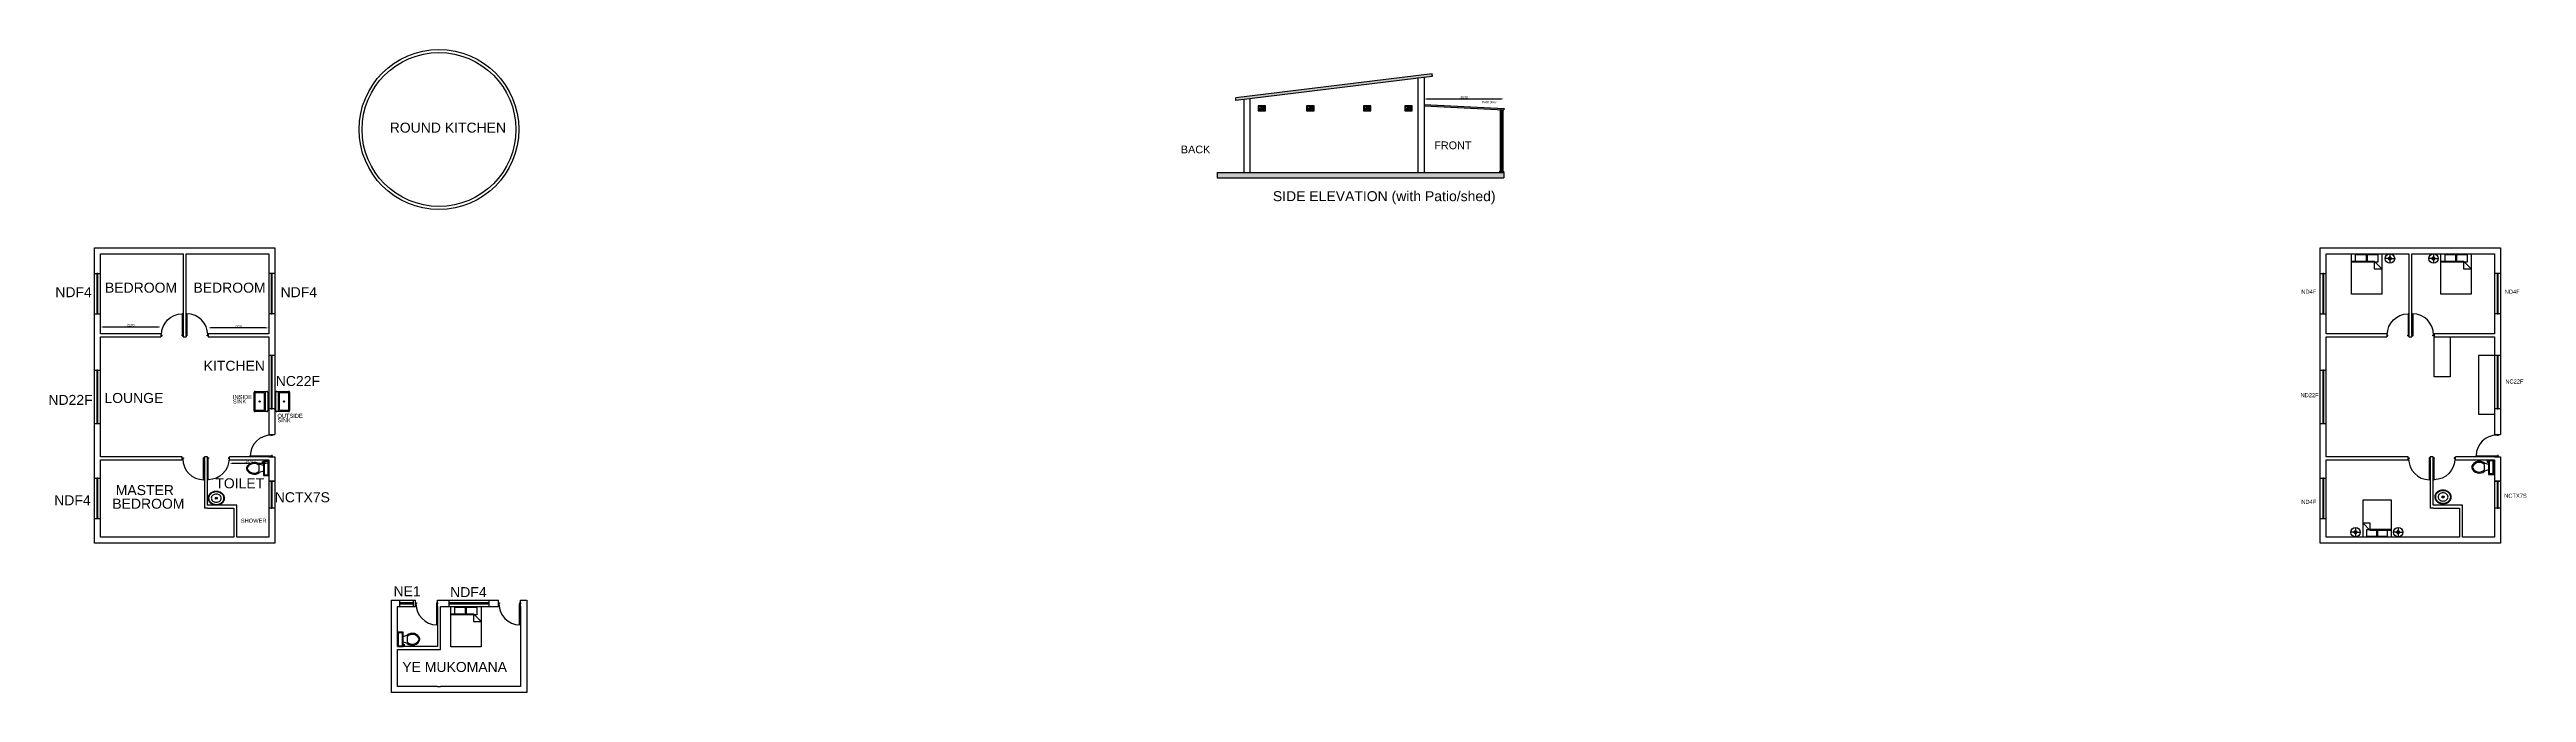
# Model space of a CAD drawing. Header units: millimetres. Extents: x 5556507 to 5811433, y 7824531 to 7923252.
# Drawn here: x 5718457 to 5811433, y 7832127 to 7856251 of the extents above; entities that cross this region are included whole.
import ezdxf

# ---------------------------------------------------------------- set-up
doc = ezdxf.new("R2010")
doc.units = ezdxf.units.MM
for name, color, linetype in [('blocks', 31, 'Continuous'), ('dimensions', 251, 'Continuous'), ('doors', 142, 'Continuous'), ('text', 8, 'Continuous'), ('wall', 7, 'Continuous'), ('windows', 22, 'Continuous')]:
    doc.layers.add(name, color=color, linetype=linetype)
doc.styles.get("Standard").update_dxf_attribs({"font": 'arial.ttf'})
doc.dimstyles.new('ISO-25', dxfattribs={"dimscale": 31, "dimtxt": 2.5, "dimasz": 2.5, "dimexe": 1.25, "dimexo": 0.625, "dimtad": 1, "dimtxsty": 'Standard', "dimcen": 2.5, "dimse1": 1, "dimse2": 1, "dimadec": 0, "dimazin": 0, "dimtfac": 1, "dimtmove": 0, "dimatfit": 3, "dimfxl": 1, "dimarcsym": 0})

msp = doc.modelspace()

# ---------------------------------------------------------------- texts
at = {"layer": 'text'}
for s, height, p in [('Patio shed', 83.0946, (5772229.306, 7854239.202)), ('ROUND KITCHEN', 375.19448, (5731226.582, 7853133.754)), ('FRONT', 289.5784, (5770437.361, 7852512.673)), ('BACK', 289.5784, (5760925.533, 7852357.542)), ('SIDE ELEVATION (with Patio/shed)', 375.19448, (5764377.829, 7850561.965)), ('NDF4', 375.1945, (5718675.513, 7846958.739)), ('BEDROOM', 375.1945, (5720538.59, 7847128.9)), ('BEDROOM', 375.1945, (5723859.318, 7847128.9)), ('NDF4', 375.1945, (5727129.895, 7846958.739)), ('ND4F', 153.4078, (5802982.889, 7847086.538)), ('ND4F', 153.4078, (5810619.403, 7847086.538)), ('KITCHEN', 375.1945, (5724242.727, 7844197.699)), ('NC22F', 375.1945, (5726949.434, 7843626.115)), ('NC22F', 153.4078, (5810641.284, 7843718.743)), ('ND22F', 375.1945, (5718414.274, 7842916.588)), ('LOUNGE', 375.1945, (5720517.304, 7842989.745)), ('SINK', 153.4078, (5725341.261, 7842969.927)), ('INSIDE', 153.4078, (5725341.261, 7843133.533)), ('OUTSIDE', 153.4078, (5727011.348, 7842430.028)), ('ND22F', 153.4078, (5802952.755, 7843204.826)), ('SINK', 153.4078, (5727011.348, 7842266.422)), ('MASTER', 375.1945, (5720941.921, 7839532.276)), ('TOILET', 375.1945, (5724680.881, 7839786.29)), ('NDF4', 375.1945, (5718632.815, 7839150.962)), ('BEDROOM', 375.1945, (5720814.2, 7839021.796)), ('NCTX7S', 375.1945, (5726913.207, 7839264.644)), ('ND4F', 153.4078, (5802982.889, 7839202.835)), ('NCTX7S', 153.4078, (5810597.522, 7839432.457)), ('SHOWER', 153.4078, (5725637.688, 7838493.664)), ('NE1', 375.1945, (5731370.383, 7835736.59)), ('NDF4', 375.1945, (5733495.744, 7835703.877)), ('YE MUKOMANA', 375.19448, (5731698.574, 7832895.975))]:
    msp.add_text(s, height=height, dxfattribs=at).set_placement(p)

# ---------------------------------------------------------------- blocks, each defined once
blk = doc.blocks.new('D')
at = {"layer": 'doors'}
h = blk.add_hatch(color=256, dxfattribs=at)
h.dxf.hatch_style = 1
h.paths.add_polyline_path([(0, 19), (-20, 19), (-20, 7), (-40, 7), (-40, -19), (0, -19)])
h.paths.add_polyline_path([(-830, -19), (-790, -19), (-790, 7), (-810, 7), (-810, 19), (-830, 19)])
for p, q in [((-790, -19), (-790, 7)), ((-40, -19), (-40, 7))]:
    blk.add_line(p, q, dxfattribs=at)
for points in [[(-790, -19), (-830, -19), (-830, 19), (-810, 19)], [(-790, 7), (-810, 7), (-810, 19)], [(-20, 19), (0, 19), (0, -19), (-40, -19)], [(-20, 19), (-20, 7), (-40, 7)]]:
    blk.add_lwpolyline(points, dxfattribs=at)
blk.add_lwpolyline([(-810, 19), (-810, 809), (-798, 809), (-798, 19)], close=True, dxfattribs=at)
blk.add_arc((-810, 19), 790, 0, 89.12975, dxfattribs=at)
blk = doc.blocks.new('W4')
at = {"layer": 'windows'}
h = blk.add_hatch(color=256, dxfattribs=at)
h.dxf.hatch_style = 1
h.paths.add_polyline_path([(-20, 19), (0, 19), (0, -19), (-40, -19), (-40, 6.4), (-20, 6.4)])
h.paths.add_polyline_path([(-508, 19), (-488, 19), (-488, 6.4), (-468, 6.4), (-468, -19), (-508, -19)])
for p, q in [((-508, 114.3), (-508, -114.3)), ((-468, -19), (-468, 6.4)), ((-40, -19), (-40, 6.4)), ((0, 114.3), (0, -114.3))]:
    blk.add_line(p, q, dxfattribs=at)
for points in [[(0, 19), (-508, 19), (-508, -19), (0, -19)], [(-20, 19), (-488, 19), (-488, 6.4), (-20, 6.4)]]:
    blk.add_lwpolyline(points, close=True, dxfattribs=at)
blk = doc.blocks.new('W1')
at = {"layer": 'windows'}
h = blk.add_hatch(color=256, dxfattribs=at)
h.dxf.hatch_style = 1
h.paths.add_polyline_path([(-1471, -19), (-1471, 6.4), (-1491, 6.4), (-1491, 19), (-1511, 19), (-1511, -19)])
h.paths.add_polyline_path([(-20, 6.4), (-40, 6.4), (-40, -19), (0, -19), (0, 19), (-20, 19)])
for p, q in [((-1511, 114.3), (-1511, -114.3)), ((-1471, -19), (-1471, 6.4)), ((-755.5, 19), (-755.5, 6.4)), ((-40, -19), (-40, 6.4)), ((0, 114.3), (0, -114.3))]:
    blk.add_line(p, q, dxfattribs=at)
for points in [[(0, 19), (-1511, 19), (-1511, -19), (0, -19)], [(-20, 19), (-1491, 19), (-1491, 6.4), (-20, 6.4)]]:
    blk.add_lwpolyline(points, close=True, dxfattribs=at)
blk = doc.blocks.new('Toilet - top')
for p, q in [((-10, -8.5), (-8, -8.5)), ((-10, -9.5), (-10, -8.5)), ((-7, -9.5), (-10, -9.5)), ((-8, -8.5), (-8, -8)), ((-7, -8), (-7, -9.5)), ((-4, -8), (-6, -14)), ((4, -14), (-4, -14)), ((4, -8), (6, -14)), ((9.5, -6), (9.5, -2))]:
    blk.add_line(p, q)
blk.add_lwpolyline([(10.5, -8), (10.5, 0), (-10.5, 0), (-10.5, -8)], close=True)
for points in [[(-9.5, -2), (-9.5, -6)], [(8.5, -1), (-8.5, -1)], [(-8.5, -7), (8.5, -7)]]:
    blk.add_lwpolyline(points)
for centre, radius, start, end in [((-8.6, -1.9), 0.884, 81.8699, 188.1301), ((-8.6, -6.1), 0.884, 171.8699, 278.1301), ((3.5, -21.6), 12.2, 141.4691, 247.9714), ((4.2, -21.8), 11.3, 136.3677, 238.9468), ((0, -27.9), 4, 245.7318, 294.2682), ((0, -29), 4, 254.8605, 285.1395), ((-3.5, -21.6), 12.2, 292.0284, 38.5307), ((-4.2, -21.8), 11.3, 301.053, 43.6321), ((8.6, -1.9), 0.884, 351.8699, 98.1301), ((8.6, -6.1), 0.884, 261.8699, 8.1301)]:
    blk.add_arc(centre, radius, start, end)
blk = doc.blocks.new('Bed - Queen')
at = {"linetype": 'Continuous'}
for p, q in [((0, -80.00003), (0, 0)), ((0, 0), (59.99999, 0)), ((59.99999, 0), (59.99999, -80.00003)), ((0, -14.4), (44.8, -14.4)), ((44.8, -16.8), (0, -16.8)), ((7.99999, -1.2), (28.79998, -1.2)), ((7.99999, -14.4), (7.99999, -1.2)), ((28.79998, -1.2), (28.79998, -14.4)), ((31.19999, -1.2), (51.99999, -1.2)), ((31.19999, -14.4), (31.19999, -1.2)), ((59.99999, -29.6), (44.8, -14.4)), ((44.8, -14.4), (44.8, -29.6)), ((44.8, -29.6), (59.99999, -29.6)), ((51.99999, -16.4), (46.79936, -16.4)), ((51.99999, -1.2), (51.99999, -16.4)), ((59.99999, -80.00003), (0, -80.00003))]:
    blk.add_line(p, q, dxfattribs=at)
blk = doc.blocks.new('*D238')
at = {"layer": 'Defpoints', "color": 0, "transparency": 16777216}
for p in [(5725214, 7840859), (5726684, 7840859), (5726684, 7840726)]:
    blk.add_point(p, dxfattribs=at)
at = {"layer": 'dimensions', "color": 0, "lineweight": -2, "transparency": 16777216}
blk.add_line((5725304, 7840726), (5726594, 7840726), dxfattribs=at)
at = {"layer": 'dimensions', "color": 0, "transparency": 16777216}
for points in [[(5725304, 7840741), (5725304, 7840711), (5725214, 7840726)], [(5726594, 7840741), (5726594, 7840711), (5726684, 7840726)]]:
    blk.add_solid(points, dxfattribs=at)
at = {"layer": 'dimensions', "color": 0, "transparency": 16777216, "insert": (5725949, 7840795), "char_height": 90, "attachment_point": 5}
blk.add_mtext('1470', dxfattribs=at)
blk = doc.blocks.new('*D254')
at = {"layer": 'Defpoints', "color": 0, "transparency": 16777216}
for p in [(5724414, 7845806), (5724414, 7845588), (5726684, 7845588)]:
    blk.add_point(p, dxfattribs=at)
at = {"layer": 'dimensions', "color": 0, "lineweight": -2, "transparency": 16777216}
blk.add_line((5726594, 7845806), (5724504, 7845806), dxfattribs=at)
at = {"layer": 'dimensions', "color": 0, "transparency": 16777216}
for points in [[(5724504, 7845821), (5724504, 7845791), (5724414, 7845806)], [(5726594, 7845821), (5726594, 7845791), (5726684, 7845806)]]:
    blk.add_solid(points, dxfattribs=at)
at = {"layer": 'dimensions', "color": 0, "transparency": 16777216, "insert": (5725549, 7845874), "char_height": 90, "attachment_point": 5}
blk.add_mtext('2270', dxfattribs=at)
blk = doc.blocks.new('*D255')
at = {"layer": 'Defpoints', "color": 0, "transparency": 16777216}
for p in [(5720370, 7845840), (5720370, 7845588), (5722640, 7845588)]:
    blk.add_point(p, dxfattribs=at)
at = {"layer": 'dimensions', "color": 0, "lineweight": -2, "transparency": 16777216}
blk.add_line((5722550, 7845840), (5720460, 7845840), dxfattribs=at)
at = {"layer": 'dimensions', "color": 0, "transparency": 16777216}
for points in [[(5720460, 7845855), (5720460, 7845825), (5720370, 7845840)], [(5722550, 7845855), (5722550, 7845825), (5722640, 7845840)]]:
    blk.add_solid(points, dxfattribs=at)
at = {"layer": 'dimensions', "color": 0, "transparency": 16777216, "insert": (5721505, 7845908), "char_height": 90, "attachment_point": 5}
blk.add_mtext('2270', dxfattribs=at)
blk = doc.blocks.new('Sink - Oval top')
for p, q in [((-1, 0), (1, 0)), ((0, 1), (0, -1))]:
    blk.add_line(p, q)
at = {"linetype": 'Continuous'}
for points in [[(-12.2, 0.4, 0.117634), (-11.5, -3.4, 0.104469), (-8.9, -6.8, 0.090016), (-5.1, -9.1, 0.08192), (-0.3, -10, 0.08192), (4.5, -9.4, 0.090016), (8.4, -7.4, 0.104469), (11.2, -4.1, 0.117634), (12.2, -0.4, 0.117634), (11.5, 3.4, 0.104469), (8.9, 6.8, 0.090016), (5.1, 9.1, 0.08192), (0.3, 10, 0.08192), (-4.5, 9.4, 0.090016), (-8.4, 7.4, 0.104469), (-11.2, 4.1, 0.117634)], [(-11.3, 0.2, 0.118622), (-10.5, -3.3, 0.104678), (-8.1, -6.4, 0.089562), (-4.5, -8.4, 0.081185), (-0.1, -9.2, 0.081185), (4.3, -8.5, 0.089562), (7.9, -6.6, 0.104678), (10.4, -3.5, 0.118622), (11.3, -0.2, 0.118622), (10.5, 3.3, 0.104678), (8.1, 6.4, 0.089562), (4.5, 8.4, 0.081185), (0.1, 9.2, 0.081185), (-4.3, 8.5, 0.089562), (-7.9, 6.6, 0.104678), (-10.4, 3.5, 0.118622)], [(-7.4, 0.1, 0.118283), (-6.9, -2.2, 0.104607), (-5.3, -4.2, 0.089718), (-3, -5.5, 0.081436), (-0.1, -6, 0.081436), (2.8, -5.6, 0.089718), (5.2, -4.3, 0.104607), (6.9, -2.3, 0.118283), (7.4, -0.1, 0.118283), (6.9, 2.2, 0.104607), (5.3, 4.2, 0.089718), (3, 5.5, 0.081436), (0.1, 6, 0.081436), (-2.8, 5.6, 0.089718), (-5.2, 4.3, 0.104607), (-6.9, 2.3, 0.118283)]]:
    blk.add_lwpolyline(points, format="xyb", close=True, dxfattribs=at)
for radius in [1.5, 1]:
    blk.add_circle((0, 0), radius)
blk = doc.blocks.new('Sink-single - 30 in top')
blk.add_line((-15, -3.999996), (15, -3.999996))
for points in [[(-13.5, 0), (13.5, 0)], [(-15, -18.499996), (-15, -1.5)], [(-13.5, -17.499996), (-13.5, -6.499996)], [(13.5, -19.999996), (-13.5, -19.999996)], [(-12.5, -5.499996), (12.5, -5.499996)], [(12.5, -18.499996), (-12.5, -18.499996)], [(13.5, -6.499996), (13.5, -17.499996)], [(15, -1.5), (15, -18.499996)]]:
    blk.add_lwpolyline(points)
for radius in [1, 0.5]:
    blk.add_circle((0, -11.999996), radius)
for centre, radius, start, end in [((-13.5, -1.5), 1.5, 90, 180), ((-13.5, -18.499996), 1.5, 180, 270), ((-12.5, -6.499996), 1, 90, 180), ((-12.5, -17.499996), 1, 180, 270), ((12.5, -6.499996), 1, 0, 90), ((12.5, -17.499996), 1, 270, 0), ((13.5, -1.5), 1.5, 0, 90), ((13.5, -18.499996), 1.5, 270, 0)]:
    blk.add_arc(centre, radius, start, end)
blk = doc.blocks.new('*D185')
at = {"layer": 'Defpoints', "color": 0, "transparency": 16777216}
for p in [(5773053, 7854398), (5770053, 7851641), (5773053, 7851641)]:
    blk.add_point(p, dxfattribs=at)
at = {"layer": 'dimensions', "color": 0, "lineweight": -2, "transparency": 16777216}
blk.add_line((5770143, 7854398), (5772963, 7854398), dxfattribs=at)
at = {"layer": 'dimensions', "color": 0, "transparency": 16777216}
for points in [[(5770143, 7854413), (5770143, 7854383), (5770053, 7854398)], [(5772963, 7854413), (5772963, 7854383), (5773053, 7854398)]]:
    blk.add_solid(points, dxfattribs=at)
at = {"layer": 'dimensions', "color": 0, "transparency": 16777216, "insert": (5771553, 7854466), "char_height": 90, "attachment_point": 5}
blk.add_mtext('3000', dxfattribs=at)
blk = doc.blocks.new('Lamp - Table')
at = {"linetype": 'Continuous'}
for p, q in [((-1, 0), (-7, 0)), ((0, 3), (-3, 0)), ((-3, 0), (0, -3)), ((0, 7), (0, 1)), ((3, 0), (0, 3)), ((0, -3), (3, 0)), ((1, 0), (7, 0)), ((0, -1), (0, -7))]:
    blk.add_line(p, q, dxfattribs=at)
for radius in [7, 1]:
    blk.add_circle((0, 0), radius, dxfattribs=at)

# ---------------------------------------------------------------- dimensions: what is measured, and where the dimension line sits
at = {"layer": 'dimensions'}
for base, p1, p2, picture, middle in [((5773053.122, 7854397.797), (5770053.122, 7851640.577), (5773053.122, 7851640.577), '*D185', (5771553.122, 7854466.279)), ((5720369.726, 7845839.72), (5722639.726, 7845587.586), (5720369.726, 7845587.586), '*D255', (5721504.726, 7845908.172)), ((5724414.026, 7845805.951), (5726684.026, 7845587.586), (5724414.026, 7845587.586), '*D254', (5725549.026, 7845874.403)), ((5726684.026, 7840726.463), (5725214.026, 7840858.986), (5726684.026, 7840858.986), '*D238', (5725949.026, 7840794.914))]:
    dim = msp.add_linear_dim(base=base, p1=p1, p2=p2, dimstyle='ISO-25', override={"dimscale": 36, "dimtoh": 1}, dxfattribs=at)
    dim.commit()
    dim.dimension.update_dxf_attribs({"geometry": picture, "text_midpoint": middle})

# ---------------------------------------------------------------- hatches: boundary and pattern name
for points in [[(5762981.622, 7854440.577), (5762981.622, 7854340.577), (5770353.122, 7855240.577), (5770353.122, 7855340.577)], [(5770053.122, 7854190.639), (5770053.122, 7854140.577), (5773053.122, 7853990.577), (5773055.619, 7854040.514)]]:
    msp.add_hatch(color=1).paths.add_polyline_path(points)
at = {"true_color": 0x636466}
h = msp.add_hatch(color=251, dxfattribs=at)
h.paths.add_polyline_path([(5764100.2, 7853950.577), (5763820.2, 7853950.577), (5763820.2, 7854140.577), (5764100.2, 7854140.577)])
h.paths.add_polyline_path([(5764070.2, 7853980.577), (5764070.2, 7854110.577), (5763850.2, 7854110.577), (5763850.2, 7853980.577)], flags=16)
h.paths.add_polyline_path([(5764050.2, 7854005.577), (5764050.2, 7854095.577), (5763875.2, 7854095.577), (5763875.2, 7854005.577)], flags=0)
h.paths.add_polyline_path([(5763900.2, 7854030.577), (5764025.2, 7854030.577), (5764025.2, 7854080.577), (5763900.2, 7854080.577)], flags=0)
h.paths.add_polyline_path([(5764050.2, 7854005.577), (5764025.2, 7854005.577), (5764025.2, 7854030.577), (5764050.2, 7854030.577)], flags=0)
h.paths.add_polyline_path([(5764025.2, 7854005.577), (5764000.2, 7854005.577), (5764000.2, 7854030.577), (5764025.2, 7854030.577)], flags=0)
h.paths.add_polyline_path([(5763975.2, 7854005.577), (5763950.2, 7854005.577), (5763950.2, 7854030.577), (5763975.2, 7854030.577)], flags=0)
h.paths.add_polyline_path([(5764000.2, 7854005.577), (5763975.2, 7854005.577), (5763975.2, 7854030.577), (5764000.2, 7854030.577)], flags=0)
h.paths.add_polyline_path([(5763950.2, 7854005.577), (5763925.2, 7854005.577), (5763925.2, 7854030.577), (5763950.2, 7854030.577)], flags=0)
h.paths.add_polyline_path([(5763925.2, 7854005.577), (5763900.2, 7854005.577), (5763900.2, 7854030.577), (5763925.2, 7854030.577)], flags=0)
h.paths.add_polyline_path([(5763900.2, 7854005.577), (5763875.2, 7854005.577), (5763875.2, 7854030.577), (5763900.2, 7854030.577)], flags=0)
h.paths.add_polyline_path([(5763900.2, 7854030.577), (5763875.2, 7854030.577), (5763875.2, 7854055.577), (5763900.2, 7854055.577)], flags=0)
h.paths.add_polyline_path([(5763900.2, 7854055.577), (5763875.2, 7854055.577), (5763875.2, 7854080.577), (5763900.2, 7854080.577)], flags=0)
h.paths.add_polyline_path([(5763900.2, 7854080.577), (5763875.2, 7854080.577), (5763875.2, 7854095.577), (5763900.2, 7854095.577)], flags=0)
h.paths.add_polyline_path([(5763925.2, 7854080.577), (5763900.2, 7854080.577), (5763900.2, 7854095.577), (5763925.2, 7854095.577)], flags=0)
h.paths.add_polyline_path([(5763950.2, 7854080.577), (5763925.2, 7854080.577), (5763925.2, 7854095.577), (5763950.2, 7854095.577)], flags=0)
h.paths.add_polyline_path([(5763975.2, 7854080.577), (5763950.2, 7854080.577), (5763950.2, 7854095.577), (5763975.2, 7854095.577)], flags=0)
h.paths.add_polyline_path([(5764000.2, 7854080.577), (5763975.2, 7854080.577), (5763975.2, 7854095.577), (5764000.2, 7854095.577)], flags=0)
h.paths.add_polyline_path([(5764025.2, 7854080.577), (5764000.2, 7854080.577), (5764000.2, 7854095.577), (5764025.2, 7854095.577)], flags=0)
h.paths.add_polyline_path([(5764050.2, 7854080.577), (5764025.2, 7854080.577), (5764025.2, 7854095.577), (5764050.2, 7854095.577)], flags=0)
h.paths.add_polyline_path([(5764050.2, 7854055.577), (5764025.2, 7854055.577), (5764025.2, 7854080.577), (5764050.2, 7854080.577)], flags=0)
h.paths.add_polyline_path([(5764050.2, 7854030.577), (5764025.2, 7854030.577), (5764025.2, 7854055.577), (5764050.2, 7854055.577)], flags=0)
h = msp.add_hatch(color=251, dxfattribs=at)
h.paths.add_polyline_path([(5765924.753, 7853950.577), (5765644.753, 7853950.577), (5765644.753, 7854140.577), (5765924.753, 7854140.577)])
h.paths.add_polyline_path([(5765894.753, 7853980.577), (5765894.753, 7854110.577), (5765674.753, 7854110.577), (5765674.753, 7853980.577)], flags=16)
h.paths.add_polyline_path([(5765874.753, 7854005.577), (5765874.753, 7854095.577), (5765699.753, 7854095.577), (5765699.753, 7854005.577)], flags=0)
h.paths.add_polyline_path([(5765724.753, 7854030.577), (5765849.753, 7854030.577), (5765849.753, 7854080.577), (5765724.753, 7854080.577)], flags=0)
h.paths.add_polyline_path([(5765874.753, 7854005.577), (5765849.753, 7854005.577), (5765849.753, 7854030.577), (5765874.753, 7854030.577)], flags=0)
h.paths.add_polyline_path([(5765849.753, 7854005.577), (5765824.753, 7854005.577), (5765824.753, 7854030.577), (5765849.753, 7854030.577)], flags=0)
h.paths.add_polyline_path([(5765799.753, 7854005.577), (5765774.753, 7854005.577), (5765774.753, 7854030.577), (5765799.753, 7854030.577)], flags=0)
h.paths.add_polyline_path([(5765824.753, 7854005.577), (5765799.753, 7854005.577), (5765799.753, 7854030.577), (5765824.753, 7854030.577)], flags=0)
h.paths.add_polyline_path([(5765774.753, 7854005.577), (5765749.753, 7854005.577), (5765749.753, 7854030.577), (5765774.753, 7854030.577)], flags=0)
h.paths.add_polyline_path([(5765749.753, 7854005.577), (5765724.753, 7854005.577), (5765724.753, 7854030.577), (5765749.753, 7854030.577)], flags=0)
h.paths.add_polyline_path([(5765724.753, 7854005.577), (5765699.753, 7854005.577), (5765699.753, 7854030.577), (5765724.753, 7854030.577)], flags=0)
h.paths.add_polyline_path([(5765724.753, 7854030.577), (5765699.753, 7854030.577), (5765699.753, 7854055.577), (5765724.753, 7854055.577)], flags=0)
h.paths.add_polyline_path([(5765724.753, 7854055.577), (5765699.753, 7854055.577), (5765699.753, 7854080.577), (5765724.753, 7854080.577)], flags=0)
h.paths.add_polyline_path([(5765724.753, 7854080.577), (5765699.753, 7854080.577), (5765699.753, 7854095.577), (5765724.753, 7854095.577)], flags=0)
h.paths.add_polyline_path([(5765749.753, 7854080.577), (5765724.753, 7854080.577), (5765724.753, 7854095.577), (5765749.753, 7854095.577)], flags=0)
h.paths.add_polyline_path([(5765774.753, 7854080.577), (5765749.753, 7854080.577), (5765749.753, 7854095.577), (5765774.753, 7854095.577)], flags=0)
h.paths.add_polyline_path([(5765799.753, 7854080.577), (5765774.753, 7854080.577), (5765774.753, 7854095.577), (5765799.753, 7854095.577)], flags=0)
h.paths.add_polyline_path([(5765824.753, 7854080.577), (5765799.753, 7854080.577), (5765799.753, 7854095.577), (5765824.753, 7854095.577)], flags=0)
h.paths.add_polyline_path([(5765849.753, 7854080.577), (5765824.753, 7854080.577), (5765824.753, 7854095.577), (5765849.753, 7854095.577)], flags=0)
h.paths.add_polyline_path([(5765874.753, 7854080.577), (5765849.753, 7854080.577), (5765849.753, 7854095.577), (5765874.753, 7854095.577)], flags=0)
h.paths.add_polyline_path([(5765874.753, 7854055.577), (5765849.753, 7854055.577), (5765849.753, 7854080.577), (5765874.753, 7854080.577)], flags=0)
h.paths.add_polyline_path([(5765874.753, 7854030.577), (5765849.753, 7854030.577), (5765849.753, 7854055.577), (5765874.753, 7854055.577)], flags=0)
h = msp.add_hatch(color=251, dxfattribs=at)
h.paths.add_polyline_path([(5768056.654, 7853950.577), (5767776.654, 7853950.577), (5767776.654, 7854140.577), (5768056.654, 7854140.577)])
h.paths.add_polyline_path([(5768026.654, 7853980.577), (5768026.654, 7854110.577), (5767806.654, 7854110.577), (5767806.654, 7853980.577)], flags=16)
h.paths.add_polyline_path([(5768006.654, 7854005.577), (5768006.654, 7854095.577), (5767831.654, 7854095.577), (5767831.654, 7854005.577)], flags=0)
h.paths.add_polyline_path([(5767856.654, 7854030.577), (5767981.654, 7854030.577), (5767981.654, 7854080.577), (5767856.654, 7854080.577)], flags=0)
h.paths.add_polyline_path([(5768006.654, 7854005.577), (5767981.654, 7854005.577), (5767981.654, 7854030.577), (5768006.654, 7854030.577)], flags=0)
h.paths.add_polyline_path([(5767981.654, 7854005.577), (5767956.654, 7854005.577), (5767956.654, 7854030.577), (5767981.654, 7854030.577)], flags=0)
h.paths.add_polyline_path([(5767931.654, 7854005.577), (5767906.654, 7854005.577), (5767906.654, 7854030.577), (5767931.654, 7854030.577)], flags=0)
h.paths.add_polyline_path([(5767956.654, 7854005.577), (5767931.654, 7854005.577), (5767931.654, 7854030.577), (5767956.654, 7854030.577)], flags=0)
h.paths.add_polyline_path([(5767906.654, 7854005.577), (5767881.654, 7854005.577), (5767881.654, 7854030.577), (5767906.654, 7854030.577)], flags=0)
h.paths.add_polyline_path([(5767881.654, 7854005.577), (5767856.654, 7854005.577), (5767856.654, 7854030.577), (5767881.654, 7854030.577)], flags=0)
h.paths.add_polyline_path([(5767856.654, 7854005.577), (5767831.654, 7854005.577), (5767831.654, 7854030.577), (5767856.654, 7854030.577)], flags=0)
h.paths.add_polyline_path([(5767856.654, 7854030.577), (5767831.654, 7854030.577), (5767831.654, 7854055.577), (5767856.654, 7854055.577)], flags=0)
h.paths.add_polyline_path([(5767856.654, 7854055.577), (5767831.654, 7854055.577), (5767831.654, 7854080.577), (5767856.654, 7854080.577)], flags=0)
h.paths.add_polyline_path([(5767856.654, 7854080.577), (5767831.654, 7854080.577), (5767831.654, 7854095.577), (5767856.654, 7854095.577)], flags=0)
h.paths.add_polyline_path([(5767881.654, 7854080.577), (5767856.654, 7854080.577), (5767856.654, 7854095.577), (5767881.654, 7854095.577)], flags=0)
h.paths.add_polyline_path([(5767906.654, 7854080.577), (5767881.654, 7854080.577), (5767881.654, 7854095.577), (5767906.654, 7854095.577)], flags=0)
h.paths.add_polyline_path([(5767931.654, 7854080.577), (5767906.654, 7854080.577), (5767906.654, 7854095.577), (5767931.654, 7854095.577)], flags=0)
h.paths.add_polyline_path([(5767956.654, 7854080.577), (5767931.654, 7854080.577), (5767931.654, 7854095.577), (5767956.654, 7854095.577)], flags=0)
h.paths.add_polyline_path([(5767981.654, 7854080.577), (5767956.654, 7854080.577), (5767956.654, 7854095.577), (5767981.654, 7854095.577)], flags=0)
h.paths.add_polyline_path([(5768006.654, 7854080.577), (5767981.654, 7854080.577), (5767981.654, 7854095.577), (5768006.654, 7854095.577)], flags=0)
h.paths.add_polyline_path([(5768006.654, 7854055.577), (5767981.654, 7854055.577), (5767981.654, 7854080.577), (5768006.654, 7854080.577)], flags=0)
h.paths.add_polyline_path([(5768006.654, 7854030.577), (5767981.654, 7854030.577), (5767981.654, 7854055.577), (5768006.654, 7854055.577)], flags=0)
h = msp.add_hatch(color=251, dxfattribs=at)
h.paths.add_polyline_path([(5769610.673, 7853950.577), (5769330.673, 7853950.577), (5769330.673, 7854140.577), (5769610.673, 7854140.577)])
h.paths.add_polyline_path([(5769580.673, 7853980.577), (5769580.673, 7854110.577), (5769360.673, 7854110.577), (5769360.673, 7853980.577)], flags=16)
h.paths.add_polyline_path([(5769560.673, 7854005.577), (5769560.673, 7854095.577), (5769385.673, 7854095.577), (5769385.673, 7854005.577)], flags=0)
h.paths.add_polyline_path([(5769410.673, 7854030.577), (5769535.673, 7854030.577), (5769535.673, 7854080.577), (5769410.673, 7854080.577)], flags=0)
h.paths.add_polyline_path([(5769560.673, 7854005.577), (5769535.673, 7854005.577), (5769535.673, 7854030.577), (5769560.673, 7854030.577)], flags=0)
h.paths.add_polyline_path([(5769535.673, 7854005.577), (5769510.673, 7854005.577), (5769510.673, 7854030.577), (5769535.673, 7854030.577)], flags=0)
h.paths.add_polyline_path([(5769485.673, 7854005.577), (5769460.673, 7854005.577), (5769460.673, 7854030.577), (5769485.673, 7854030.577)], flags=0)
h.paths.add_polyline_path([(5769510.673, 7854005.577), (5769485.673, 7854005.577), (5769485.673, 7854030.577), (5769510.673, 7854030.577)], flags=0)
h.paths.add_polyline_path([(5769460.673, 7854005.577), (5769435.673, 7854005.577), (5769435.673, 7854030.577), (5769460.673, 7854030.577)], flags=0)
h.paths.add_polyline_path([(5769435.673, 7854005.577), (5769410.673, 7854005.577), (5769410.673, 7854030.577), (5769435.673, 7854030.577)], flags=0)
h.paths.add_polyline_path([(5769410.673, 7854005.577), (5769385.673, 7854005.577), (5769385.673, 7854030.577), (5769410.673, 7854030.577)], flags=0)
h.paths.add_polyline_path([(5769410.673, 7854030.577), (5769385.673, 7854030.577), (5769385.673, 7854055.577), (5769410.673, 7854055.577)], flags=0)
h.paths.add_polyline_path([(5769410.673, 7854055.577), (5769385.673, 7854055.577), (5769385.673, 7854080.577), (5769410.673, 7854080.577)], flags=0)
h.paths.add_polyline_path([(5769410.673, 7854080.577), (5769385.673, 7854080.577), (5769385.673, 7854095.577), (5769410.673, 7854095.577)], flags=0)
h.paths.add_polyline_path([(5769435.673, 7854080.577), (5769410.673, 7854080.577), (5769410.673, 7854095.577), (5769435.673, 7854095.577)], flags=0)
h.paths.add_polyline_path([(5769460.673, 7854080.577), (5769435.673, 7854080.577), (5769435.673, 7854095.577), (5769460.673, 7854095.577)], flags=0)
h.paths.add_polyline_path([(5769485.673, 7854080.577), (5769460.673, 7854080.577), (5769460.673, 7854095.577), (5769485.673, 7854095.577)], flags=0)
h.paths.add_polyline_path([(5769510.673, 7854080.577), (5769485.673, 7854080.577), (5769485.673, 7854095.577), (5769510.673, 7854095.577)], flags=0)
h.paths.add_polyline_path([(5769535.673, 7854080.577), (5769510.673, 7854080.577), (5769510.673, 7854095.577), (5769535.673, 7854095.577)], flags=0)
h.paths.add_polyline_path([(5769560.673, 7854080.577), (5769535.673, 7854080.577), (5769535.673, 7854095.577), (5769560.673, 7854095.577)], flags=0)
h.paths.add_polyline_path([(5769560.673, 7854055.577), (5769535.673, 7854055.577), (5769535.673, 7854080.577), (5769560.673, 7854080.577)], flags=0)
h.paths.add_polyline_path([(5769560.673, 7854030.577), (5769535.673, 7854030.577), (5769535.673, 7854055.577), (5769560.673, 7854055.577)], flags=0)
h = msp.add_hatch()
h.set_pattern_fill('JIS_LC_20', color=8, style=0)
h.set_pattern_definition([(45, (138281.923, -60963.89), (-14.142135624, 14.142135624), []), (45, (138282.323, -60963.89), (-14.142135624, 14.142135624), [])])
h.paths.add_polyline_path([(5773003.122, 7853993.077), (5772903.122, 7853998.077), (5772903.122, 7851690.577), (5773003.122, 7851690.577)])
h.paths.add_polyline_path([(5773028.122, 7851690.577), (5772878.122, 7851690.577), (5772878.122, 7851640.577), (5773028.122, 7851640.577)])
h = msp.add_hatch()
h.set_pattern_fill('AR-CONC', color=8, style=0)
h.set_pattern_definition([(50, (138281.92, -60963.89), (182.184669, -15.9390855), [19.05, -209.55]), (355, (138281.92, -60963.9), (-35.2434214, 191.0568452), [15.24, -167.640584]), (100.4514447, (138297.1, -60965.22), (146.941247, 175.117752), [16.1900088, -178.0902446]), (46.1842, (138281.92, -60913.1), (271.079041, -42.042328), [28.575, -314.325]), (96.6355576, (138304.5, -60916.6), (237.404134, 247.4261246), [24.285023, -267.135608]), (351.1841512, (138281.92, -60913.1), (237.404134, 247.4261246), [22.859967, -251.459732]), (21, (138307.32, -60925.79), (151.6143913, -102.2651982), [19.05, -209.55]), (326, (138307.32, -60925.8), (61.8020283, 184.187966), [15.24, -167.64]), (71.451445, (138319.96, -60934.31), (213.4164193, 81.922769), [16.1900088, -178.0899376]), (37.5, (138281.92, -60963.89), (3.08860325, 84.55503887), [0, -165.608, 0, -170.18, 0, -168.275]), (7.5, (138281.92, -60963.89), (66.8196625, 100.1805748), [0, -97.028, 0, -161.798, 0, -64.135]), (327.5, (138225.28, -60963.89), (135.59059517, -5.728744), [0, -63.5, 0, -198.12, 0, -262.89]), (317.5, (138199.88, -60963.89), (148.1291814, 25.426491), [0, -82.55, 0, -131.572, 0, -186.69])])
h.paths.add_polyline_path([(5762281.622, 7851640.577), (5762281.622, 7851440.577), (5773053.122, 7851440.577), (5773053.122, 7851640.577)])
at = {"layer": 'windows'}
h = msp.add_hatch(color=256, dxfattribs=at)
h.dxf.hatch_style = 1
h.paths.add_polyline_path([(5720274.426, 7846372.086), (5720249.026, 7846372.086), (5720249.026, 7846352.086), (5720236.426, 7846352.086), (5720236.426, 7846332.086), (5720274.426, 7846332.086)])
h.paths.add_polyline_path([(5720249.026, 7847823.086), (5720249.026, 7847803.086), (5720274.426, 7847803.086), (5720274.426, 7847843.086), (5720236.426, 7847843.086), (5720236.426, 7847823.086)])
h = msp.add_hatch(color=256, dxfattribs=at)
h.dxf.hatch_style = 1
h.paths.add_polyline_path([(5726779.326, 7847803.086), (5726804.726, 7847803.086), (5726804.726, 7847823.086), (5726817.326, 7847823.086), (5726817.326, 7847843.086), (5726779.326, 7847843.086)])
h.paths.add_polyline_path([(5726804.726, 7846352.086), (5726804.726, 7846372.086), (5726779.326, 7846372.086), (5726779.326, 7846332.086), (5726817.326, 7846332.086), (5726817.326, 7846352.086)])
h = msp.add_hatch(color=256, dxfattribs=at)
h.dxf.hatch_style = 1
h.paths.add_polyline_path([(5803824.627, 7846372.086), (5803799.227, 7846372.086), (5803799.227, 7846352.086), (5803786.627, 7846352.086), (5803786.627, 7846332.086), (5803824.627, 7846332.086)])
h.paths.add_polyline_path([(5803799.227, 7847823.086), (5803799.227, 7847803.086), (5803824.627, 7847803.086), (5803824.627, 7847843.086), (5803786.627, 7847843.086), (5803786.627, 7847823.086)])
h = msp.add_hatch(color=256, dxfattribs=at)
h.dxf.hatch_style = 1
h.paths.add_polyline_path([(5810329.527, 7847803.086), (5810354.927, 7847803.086), (5810354.927, 7847823.086), (5810367.527, 7847823.086), (5810367.527, 7847843.086), (5810329.527, 7847843.086)])
h.paths.add_polyline_path([(5810354.927, 7846352.086), (5810354.927, 7846372.086), (5810329.527, 7846372.086), (5810329.527, 7846332.086), (5810367.527, 7846332.086), (5810367.527, 7846352.086)])
h = msp.add_hatch(color=256, dxfattribs=at)
h.dxf.hatch_style = 1
h.paths.add_polyline_path([(5726779.326, 7842813.286), (5726779.326, 7842773.286), (5726817.326, 7842773.286), (5726817.326, 7842793.286), (5726804.726, 7842793.286), (5726804.726, 7842813.286)])
h.paths.add_polyline_path([(5726779.326, 7844733.286), (5726804.726, 7844733.286), (5726804.726, 7844753.286), (5726817.326, 7844753.286), (5726817.326, 7844773.286), (5726779.326, 7844773.286)])
h = msp.add_hatch(color=256, dxfattribs=at)
h.dxf.hatch_style = 1
h.paths.add_polyline_path([(5810329.527, 7842813.286), (5810329.527, 7842773.286), (5810367.527, 7842773.286), (5810367.527, 7842793.286), (5810354.927, 7842793.286), (5810354.927, 7842813.286)])
h.paths.add_polyline_path([(5810329.527, 7844733.286), (5810354.927, 7844733.286), (5810354.927, 7844753.286), (5810367.527, 7844753.286), (5810367.527, 7844773.286), (5810329.527, 7844773.286)])
h = msp.add_hatch(color=256, dxfattribs=at)
h.dxf.hatch_style = 1
h.paths.add_polyline_path([(5720274.426, 7844223.286), (5720236.426, 7844223.286), (5720236.426, 7844203.286), (5720249.026, 7844203.286), (5720249.026, 7844183.286), (5720274.426, 7844183.286)])
h.paths.add_polyline_path([(5720274.426, 7842263.286), (5720249.026, 7842263.286), (5720249.026, 7842243.286), (5720236.426, 7842243.286), (5720236.426, 7842223.286), (5720274.426, 7842223.286)])
h = msp.add_hatch(color=256, dxfattribs=at)
h.dxf.hatch_style = 1
h.paths.add_polyline_path([(5803824.627, 7844223.286), (5803786.627, 7844223.286), (5803786.627, 7844203.286), (5803799.227, 7844203.286), (5803799.227, 7844183.286), (5803824.627, 7844183.286)])
h.paths.add_polyline_path([(5803824.627, 7842263.286), (5803799.227, 7842263.286), (5803799.227, 7842243.286), (5803786.627, 7842243.286), (5803786.627, 7842223.286), (5803824.627, 7842223.286)])
h = msp.add_hatch(color=256, dxfattribs=at)
h.dxf.hatch_style = 1
h.paths.add_polyline_path([(5720274.426, 7838693.486), (5720249.026, 7838693.486), (5720249.026, 7838673.486), (5720236.426, 7838673.486), (5720236.426, 7838653.486), (5720274.426, 7838653.486)])
h.paths.add_polyline_path([(5720249.026, 7840144.486), (5720249.026, 7840124.486), (5720274.426, 7840124.486), (5720274.426, 7840164.486), (5720236.426, 7840164.486), (5720236.426, 7840144.486)])
h = msp.add_hatch(color=256, dxfattribs=at)
h.dxf.hatch_style = 1
h.paths.add_polyline_path([(5726817.326, 7840058.986), (5726817.326, 7840038.986), (5726804.726, 7840038.986), (5726804.726, 7840018.986), (5726779.326, 7840018.986), (5726779.326, 7840058.986)])
h.paths.add_polyline_path([(5726817.326, 7839056.986), (5726817.326, 7839036.986), (5726779.326, 7839036.986), (5726779.326, 7839076.986), (5726804.726, 7839076.986), (5726804.726, 7839056.986)])
h = msp.add_hatch(color=256, dxfattribs=at)
h.dxf.hatch_style = 1
h.paths.add_polyline_path([(5803824.627, 7838693.486), (5803799.227, 7838693.486), (5803799.227, 7838673.486), (5803786.627, 7838673.486), (5803786.627, 7838653.486), (5803824.627, 7838653.486)])
h.paths.add_polyline_path([(5803799.227, 7840144.486), (5803799.227, 7840124.486), (5803824.627, 7840124.486), (5803824.627, 7840164.486), (5803786.627, 7840164.486), (5803786.627, 7840144.486)])
h = msp.add_hatch(color=256, dxfattribs=at)
h.dxf.hatch_style = 1
h.paths.add_polyline_path([(5810367.527, 7840058.986), (5810367.527, 7840038.986), (5810354.927, 7840038.986), (5810354.927, 7840018.986), (5810329.527, 7840018.986), (5810329.527, 7840058.986)])
h.paths.add_polyline_path([(5810367.527, 7839056.986), (5810367.527, 7839036.986), (5810329.527, 7839036.986), (5810329.527, 7839076.986), (5810354.927, 7839076.986), (5810354.927, 7839056.986)])

# ---------------------------------------------------------------- linework, layer by layer
for p, q in [((5770353.122, 7855340.577), (5762981.622, 7854440.577)), ((5770353.122, 7855240.577), (5762981.622, 7854340.577)), ((5769824.522, 7855203.949), (5769824.522, 7851640.577)), ((5770053.122, 7855203.949), (5770053.122, 7851640.577)), ((5770353.122, 7855240.577), (5770353.122, 7855340.577)), ((5770353.122, 7855285.965), (5770353.122, 7855240.577)), ((5762981.622, 7854340.577), (5762981.622, 7854440.577)), ((5763281.622, 7854377.204), (5763281.622, 7851640.577)), ((5763510.222, 7854405.114), (5763510.222, 7851640.577)), ((5763850.2, 7854055.577), (5764070.2, 7854055.577)), ((5763850.2, 7854030.577), (5764070.2, 7854030.577)), ((5763850.2, 7854005.577), (5764070.2, 7854005.577)), ((5763925.2, 7854110.577), (5763925.2, 7853980.577)), ((5763950.2, 7854110.577), (5763950.2, 7853980.577)), ((5763975.2, 7854110.577), (5763975.2, 7853980.577)), ((5764000.2, 7854110.577), (5764000.2, 7853980.577)), ((5764025.2, 7854110.577), (5764025.2, 7853980.577)), ((5764050.2, 7854110.577), (5764050.2, 7853980.577)), ((5765674.753, 7854055.577), (5765894.753, 7854055.577)), ((5765674.753, 7854030.577), (5765894.753, 7854030.577)), ((5765674.753, 7854005.577), (5765894.753, 7854005.577)), ((5765749.753, 7854110.577), (5765749.753, 7853980.577)), ((5765774.753, 7854110.577), (5765774.753, 7853980.577)), ((5765799.753, 7854110.577), (5765799.753, 7853980.577)), ((5765824.753, 7854110.577), (5765824.753, 7853980.577)), ((5765849.753, 7854110.577), (5765849.753, 7853980.577)), ((5765874.753, 7854110.577), (5765874.753, 7853980.577)), ((5767806.654, 7854055.577), (5768026.654, 7854055.577)), ((5767806.654, 7854030.577), (5768026.654, 7854030.577)), ((5767806.654, 7854005.577), (5768026.654, 7854005.577)), ((5767881.654, 7854110.577), (5767881.654, 7853980.577)), ((5767906.654, 7854110.577), (5767906.654, 7853980.577)), ((5767931.654, 7854110.577), (5767931.654, 7853980.577)), ((5767956.654, 7854110.577), (5767956.654, 7853980.577)), ((5767981.654, 7854110.577), (5767981.654, 7853980.577)), ((5768006.654, 7854110.577), (5768006.654, 7853980.577)), ((5769360.673, 7854055.577), (5769580.673, 7854055.577)), ((5769360.673, 7854030.577), (5769580.673, 7854030.577)), ((5769360.673, 7854005.577), (5769580.673, 7854005.577)), ((5769435.673, 7854110.577), (5769435.673, 7853980.577)), ((5769460.673, 7854110.577), (5769460.673, 7853980.577)), ((5769485.673, 7854110.577), (5769485.673, 7853980.577)), ((5769510.673, 7854110.577), (5769510.673, 7853980.577)), ((5769535.673, 7854110.577), (5769535.673, 7853980.577)), ((5769560.673, 7854110.577), (5769560.673, 7853980.577)), ((5770053.122, 7854190.639), (5773055.619, 7854040.514)), ((5770053.122, 7854140.577), (5773053.122, 7853990.577)), ((5772903.122, 7853998.077), (5772903.122, 7851690.577)), ((5772953.122, 7853995.577), (5773003.122, 7853993.077)), ((5773003.122, 7853993.077), (5773003.122, 7851690.577)), ((5773055.619, 7854040.514), (5773053.122, 7853990.577)), ((5762281.622, 7851640.577), (5773053.122, 7851640.577)), ((5762281.622, 7851640.577), (5762281.622, 7851440.577)), ((5762281.622, 7851440.577), (5773053.122, 7851440.577)), ((5772878.122, 7851690.577), (5773028.122, 7851690.577)), ((5772878.122, 7851690.577), (5772878.122, 7851640.577)), ((5773028.122, 7851690.577), (5773028.122, 7851640.577)), ((5773053.122, 7851640.577), (5773053.122, 7851440.577))]:
    msp.add_line(p, q)
for points in [[(5763820.2, 7853950.577), (5764100.2, 7853950.577), (5764100.2, 7854140.577), (5763820.2, 7854140.577)], [(5763850.2, 7853980.577), (5764070.2, 7853980.577), (5764070.2, 7854110.577), (5763850.2, 7854110.577)], [(5765644.753, 7853950.577), (5765924.753, 7853950.577), (5765924.753, 7854140.577), (5765644.753, 7854140.577)], [(5765674.753, 7853980.577), (5765894.753, 7853980.577), (5765894.753, 7854110.577), (5765674.753, 7854110.577)], [(5767776.654, 7853950.577), (5768056.654, 7853950.577), (5768056.654, 7854140.577), (5767776.654, 7854140.577)], [(5767806.654, 7853980.577), (5768026.654, 7853980.577), (5768026.654, 7854110.577), (5767806.654, 7854110.577)], [(5769330.673, 7853950.577), (5769610.673, 7853950.577), (5769610.673, 7854140.577), (5769330.673, 7854140.577)], [(5769360.673, 7853980.577), (5769580.673, 7853980.577), (5769580.673, 7854110.577), (5769360.673, 7854110.577)]]:
    msp.add_lwpolyline(points, close=True)
at = {"layer": 'blocks'}
for p, q in [((5807964.227, 7843973.286), (5807964.227, 7845473.286)), ((5808564.227, 7845473.286), (5808564.227, 7843973.286)), ((5810234.227, 7844773.286), (5809634.227, 7844773.286)), ((5809634.227, 7844773.286), (5809634.227, 7842573.286)), ((5808564.227, 7843973.286), (5807964.227, 7843973.286)), ((5809634.227, 7842573.286), (5810234.227, 7842573.286))]:
    msp.add_line(p, q, dxfattribs=at)
at = {"layer": 'wall'}
for p, q in [((5720141.126, 7837730.386), (5720141.126, 7848816.186)), ((5720141.126, 7848816.186), (5726912.626, 7848816.186)), ((5720369.726, 7848587.586), (5723469.726, 7848587.586)), ((5720369.726, 7845587.586), (5720369.726, 7848587.586)), ((5723469.726, 7848587.586), (5723469.726, 7845587.586)), ((5723584.026, 7848587.586), (5726684.026, 7848587.586)), ((5723584.026, 7845587.586), (5723584.026, 7848587.586)), ((5726684.026, 7848587.586), (5726684.026, 7845587.586)), ((5726912.626, 7848816.186), (5726912.626, 7841803.286)), ((5803691.327, 7837730.386), (5803691.327, 7848816.186)), ((5803691.327, 7848816.186), (5810462.827, 7848816.186)), ((5803919.927, 7848587.586), (5807019.927, 7848587.586)), ((5803919.927, 7845587.586), (5803919.927, 7848587.586)), ((5807019.927, 7848587.586), (5807019.927, 7845587.586)), ((5807134.227, 7848587.586), (5810234.227, 7848587.586)), ((5807134.227, 7845587.586), (5807134.227, 7848587.586)), ((5810234.227, 7848587.586), (5810234.227, 7845587.586)), ((5810462.827, 7848816.186), (5810462.827, 7841803.286)), ((5722639.726, 7845587.586), (5720369.726, 7845587.586)), ((5720369.726, 7845473.286), (5722639.726, 7845473.286)), ((5720369.726, 7840973.286), (5720369.726, 7845473.286)), ((5722639.726, 7845587.586), (5722639.726, 7845473.286)), ((5723469.726, 7845587.586), (5723469.726, 7845473.286)), ((5723469.726, 7845473.286), (5723584.026, 7845473.286)), ((5723584.026, 7845587.586), (5723584.026, 7845473.286)), ((5726684.026, 7845587.586), (5724414.026, 7845587.586)), ((5724414.026, 7845587.586), (5724414.026, 7845473.286)), ((5724414.026, 7845473.286), (5726684.026, 7845473.286)), ((5726684.026, 7845473.286), (5726684.026, 7841803.286)), ((5806189.927, 7845587.586), (5803919.927, 7845587.586)), ((5803919.927, 7845473.286), (5806189.927, 7845473.286)), ((5803919.927, 7840973.286), (5803919.927, 7845473.286)), ((5806189.927, 7845587.586), (5806189.927, 7845473.286)), ((5807019.927, 7845587.586), (5807019.927, 7845473.286)), ((5807019.927, 7845473.286), (5807134.227, 7845473.286)), ((5807134.227, 7845587.586), (5807134.227, 7845473.286)), ((5810234.227, 7845587.586), (5807964.227, 7845587.586)), ((5807964.227, 7845587.586), (5807964.227, 7845473.286)), ((5807964.227, 7845473.286), (5810234.227, 7845473.286)), ((5810234.227, 7845473.286), (5810234.227, 7841803.286)), ((5726684.026, 7841803.286), (5726912.626, 7841803.286)), ((5810234.227, 7841803.286), (5810462.827, 7841803.286)), ((5723439.726, 7840973.286), (5720369.726, 7840973.286)), ((5720369.726, 7840858.986), (5723439.726, 7840858.986)), ((5720369.726, 7837958.986), (5720369.726, 7840858.986)), ((5723439.726, 7840858.986), (5723439.726, 7840973.286)), ((5724384.026, 7840973.286), (5724269.726, 7840973.286)), ((5724269.726, 7840858.986), (5724269.726, 7840973.286)), ((5724269.726, 7840858.986), (5724269.726, 7839044.686)), ((5724384.026, 7840858.986), (5724384.026, 7840973.286)), ((5724384.026, 7839158.986), (5724384.026, 7840858.986)), ((5726684.026, 7840973.286), (5725214.026, 7840973.286)), ((5725214.026, 7840858.986), (5725214.026, 7840973.286)), ((5725214.026, 7840858.986), (5726684.026, 7840858.986)), ((5726684.026, 7840973.286), (5726912.626, 7840973.286)), ((5726684.026, 7840858.986), (5726684.026, 7837958.986)), ((5726912.626, 7840973.286), (5726912.626, 7837730.386)), ((5806989.927, 7840973.286), (5803919.927, 7840973.286)), ((5803919.927, 7840858.986), (5806989.927, 7840858.986)), ((5803919.927, 7837958.986), (5803919.927, 7840858.986)), ((5806989.927, 7840858.986), (5806989.927, 7840973.286)), ((5807934.227, 7840973.286), (5807819.927, 7840973.286)), ((5807819.927, 7840858.986), (5807819.927, 7840973.286)), ((5807819.927, 7840858.986), (5807819.927, 7839044.686)), ((5807934.227, 7840858.986), (5807934.227, 7840973.286)), ((5807934.227, 7839158.986), (5807934.227, 7840858.986)), ((5810234.227, 7840973.286), (5808764.227, 7840973.286)), ((5808764.227, 7840858.986), (5808764.227, 7840973.286)), ((5808764.227, 7840858.986), (5810234.227, 7840858.986)), ((5810234.227, 7840973.286), (5810462.827, 7840973.286)), ((5810234.227, 7840858.986), (5810234.227, 7837958.986)), ((5810462.827, 7840973.286), (5810462.827, 7837730.386)), ((5724384.026, 7839044.686), (5724269.726, 7839044.686)), ((5725484.026, 7839158.986), (5724384.026, 7839158.986)), ((5724384.026, 7839044.686), (5725369.726, 7839044.686)), ((5725369.726, 7839044.686), (5725369.726, 7837958.986)), ((5725484.026, 7839044.686), (5725484.026, 7839158.986)), ((5725484.026, 7837958.986), (5725484.026, 7839044.686)), ((5807934.227, 7839044.686), (5807819.927, 7839044.686)), ((5809034.227, 7839158.986), (5807934.227, 7839158.986)), ((5807934.227, 7839044.686), (5808919.927, 7839044.686)), ((5808919.927, 7839044.686), (5808919.927, 7837958.986)), ((5809034.227, 7839044.686), (5809034.227, 7839158.986)), ((5809034.227, 7837958.986), (5809034.227, 7839044.686)), ((5724269.726, 7837958.986), (5720369.726, 7837958.986)), ((5724384.026, 7837958.986), (5724269.726, 7837958.986)), ((5725369.726, 7837958.986), (5724384.026, 7837958.986)), ((5726684.026, 7837958.986), (5725484.026, 7837958.986)), ((5807819.927, 7837958.986), (5803919.927, 7837958.986)), ((5807934.227, 7837958.986), (5807819.927, 7837958.986)), ((5808919.927, 7837958.986), (5807934.227, 7837958.986)), ((5810234.227, 7837958.986), (5809034.227, 7837958.986)), ((5726912.626, 7837730.386), (5720141.126, 7837730.386)), ((5810462.827, 7837730.386), (5803691.327, 7837730.386)), ((5731295.678, 7835584.604), (5732191.278, 7835584.604)), ((5731295.678, 7833856.004), (5731295.678, 7835584.604)), ((5731295.678, 7835584.604), (5732191.278, 7835584.604)), ((5731295.678, 7832127.404), (5731295.678, 7835584.604)), ((5731524.278, 7835356.004), (5732191.278, 7835356.004)), ((5731524.278, 7833856.004), (5731524.278, 7835356.004)), ((5732191.278, 7835356.004), (5732191.278, 7835584.604)), ((5733024.278, 7835584.604), (5735305.578, 7835584.604)), ((5733024.278, 7835356.004), (5733024.278, 7835584.604)), ((5733024.278, 7835356.004), (5733024.278, 7833856.004)), ((5733138.578, 7835356.004), (5735305.578, 7835356.004)), ((5733138.578, 7833741.704), (5733138.578, 7835356.004)), ((5735305.578, 7835356.004), (5735305.578, 7835584.604)), ((5736138.578, 7835584.604), (5736367.178, 7835584.604)), ((5736138.578, 7835356.004), (5736138.578, 7835584.604)), ((5736138.578, 7835356.004), (5736138.578, 7832356.004)), ((5736367.178, 7835584.604), (5736367.178, 7832127.404)), ((5733024.278, 7833856.004), (5731524.278, 7833856.004)), ((5731524.278, 7833741.704), (5733024.278, 7833741.704)), ((5731524.278, 7832356.004), (5731524.278, 7833741.704)), ((5733024.278, 7833741.704), (5733138.578, 7833741.704)), ((5733024.278, 7832356.004), (5731524.278, 7832356.004)), ((5733024.278, 7832356.004), (5733138.578, 7832356.004)), ((5736138.578, 7832356.004), (5733138.578, 7832356.004)), ((5736367.178, 7832127.404), (5731295.678, 7832127.404)), ((5736367.178, 7832127.404), (5733138.578, 7832127.404))]:
    msp.add_line(p, q, dxfattribs=at)
for radius in [3000, 2885.7]:
    msp.add_circle((5733075.688, 7853250.914), radius, dxfattribs=at)
at = {"layer": 'windows'}
for p, q in [((5720141.126, 7847843.086), (5720369.726, 7847843.086)), ((5720274.426, 7847803.086), (5720249.026, 7847803.086)), ((5726912.626, 7847843.086), (5726684.026, 7847843.086)), ((5726779.326, 7847803.086), (5726804.726, 7847803.086)), ((5803691.327, 7847843.086), (5803919.927, 7847843.086)), ((5803824.627, 7847803.086), (5803799.227, 7847803.086)), ((5810462.827, 7847843.086), (5810234.227, 7847843.086)), ((5810329.527, 7847803.086), (5810354.927, 7847803.086)), ((5720141.126, 7846332.086), (5720369.726, 7846332.086)), ((5720236.426, 7847087.586), (5720249.026, 7847087.586)), ((5720274.426, 7846372.086), (5720249.026, 7846372.086)), ((5726912.626, 7846332.086), (5726684.026, 7846332.086)), ((5726779.326, 7846372.086), (5726804.726, 7846372.086)), ((5726817.326, 7847087.586), (5726804.726, 7847087.586)), ((5803691.327, 7846332.086), (5803919.927, 7846332.086)), ((5803786.627, 7847087.586), (5803799.227, 7847087.586)), ((5803824.627, 7846372.086), (5803799.227, 7846372.086)), ((5810462.827, 7846332.086), (5810234.227, 7846332.086)), ((5810329.527, 7846372.086), (5810354.927, 7846372.086)), ((5810367.527, 7847087.586), (5810354.927, 7847087.586)), ((5726912.626, 7844773.286), (5726684.026, 7844773.286)), ((5726779.326, 7844733.286), (5726804.726, 7844733.286)), ((5810462.827, 7844773.286), (5810234.227, 7844773.286)), ((5810329.527, 7844733.286), (5810354.927, 7844733.286)), ((5720141.126, 7844223.286), (5720369.726, 7844223.286)), ((5720274.426, 7844183.286), (5720249.026, 7844183.286)), ((5726817.326, 7843773.286), (5726804.726, 7843773.286)), ((5803691.327, 7844223.286), (5803919.927, 7844223.286)), ((5803824.627, 7844183.286), (5803799.227, 7844183.286)), ((5810367.527, 7843773.286), (5810354.927, 7843773.286)), ((5720236.426, 7843223.286), (5720249.026, 7843223.286)), ((5726912.626, 7842773.286), (5726684.026, 7842773.286)), ((5726779.326, 7842813.286), (5726804.726, 7842813.286)), ((5803786.627, 7843223.286), (5803799.227, 7843223.286)), ((5810462.827, 7842773.286), (5810234.227, 7842773.286)), ((5810329.527, 7842813.286), (5810354.927, 7842813.286)), ((5720141.126, 7842223.286), (5720369.726, 7842223.286)), ((5720274.426, 7842263.286), (5720249.026, 7842263.286)), ((5803691.327, 7842223.286), (5803919.927, 7842223.286)), ((5803824.627, 7842263.286), (5803799.227, 7842263.286)), ((5720141.126, 7840164.486), (5720369.726, 7840164.486)), ((5720274.426, 7840124.486), (5720249.026, 7840124.486)), ((5726684.026, 7840058.986), (5726912.626, 7840058.986)), ((5726912.626, 7840058.986), (5726684.026, 7840058.986)), ((5726779.326, 7840018.986), (5726804.726, 7840018.986)), ((5803691.327, 7840164.486), (5803919.927, 7840164.486)), ((5803824.627, 7840124.486), (5803799.227, 7840124.486)), ((5810234.227, 7840058.986), (5810462.827, 7840058.986)), ((5810462.827, 7840058.986), (5810234.227, 7840058.986)), ((5810329.527, 7840018.986), (5810354.927, 7840018.986)), ((5720236.426, 7839408.986), (5720249.026, 7839408.986)), ((5726912.626, 7839036.986), (5726684.026, 7839036.986)), ((5726779.326, 7839076.986), (5726804.726, 7839076.986)), ((5803786.627, 7839408.986), (5803799.227, 7839408.986)), ((5810462.827, 7839036.986), (5810234.227, 7839036.986)), ((5810329.527, 7839076.986), (5810354.927, 7839076.986)), ((5720141.126, 7838653.486), (5720369.726, 7838653.486)), ((5720274.426, 7838693.486), (5720249.026, 7838693.486)), ((5803691.327, 7838653.486), (5803919.927, 7838653.486)), ((5803824.627, 7838693.486), (5803799.227, 7838693.486))]:
    msp.add_line(p, q, dxfattribs=at)
for points in [[(5720236.426, 7847843.086), (5720236.426, 7846332.086), (5720274.426, 7846332.086), (5720274.426, 7847843.086)], [(5720236.426, 7847823.086), (5720236.426, 7846352.086), (5720249.026, 7846352.086), (5720249.026, 7847823.086)], [(5726817.326, 7846332.086), (5726817.326, 7847843.086), (5726779.326, 7847843.086), (5726779.326, 7846332.086)], [(5726817.326, 7846352.086), (5726817.326, 7847823.086), (5726804.726, 7847823.086), (5726804.726, 7846352.086)], [(5803786.627, 7847843.086), (5803786.627, 7846332.086), (5803824.627, 7846332.086), (5803824.627, 7847843.086)], [(5803786.627, 7847823.086), (5803786.627, 7846352.086), (5803799.227, 7846352.086), (5803799.227, 7847823.086)], [(5810367.527, 7846332.086), (5810367.527, 7847843.086), (5810329.527, 7847843.086), (5810329.527, 7846332.086)], [(5810367.527, 7846352.086), (5810367.527, 7847823.086), (5810354.927, 7847823.086), (5810354.927, 7846352.086)], [(5726817.326, 7842773.286), (5726817.326, 7844773.286), (5726779.326, 7844773.286), (5726779.326, 7842773.286)], [(5726817.326, 7842793.286), (5726817.326, 7844753.286), (5726804.726, 7844753.286), (5726804.726, 7842793.286)], [(5810367.527, 7842773.286), (5810367.527, 7844773.286), (5810329.527, 7844773.286), (5810329.527, 7842773.286)], [(5810367.527, 7842793.286), (5810367.527, 7844753.286), (5810354.927, 7844753.286), (5810354.927, 7842793.286)], [(5720236.426, 7844223.286), (5720236.426, 7842223.286), (5720274.426, 7842223.286), (5720274.426, 7844223.286)], [(5720236.426, 7844203.286), (5720236.426, 7842243.286), (5720249.026, 7842243.286), (5720249.026, 7844203.286)], [(5803786.627, 7844223.286), (5803786.627, 7842223.286), (5803824.627, 7842223.286), (5803824.627, 7844223.286)], [(5803786.627, 7844203.286), (5803786.627, 7842243.286), (5803799.227, 7842243.286), (5803799.227, 7844203.286)], [(5720236.426, 7840164.486), (5720236.426, 7838653.486), (5720274.426, 7838653.486), (5720274.426, 7840164.486)], [(5720236.426, 7840144.486), (5720236.426, 7838673.486), (5720249.026, 7838673.486), (5720249.026, 7840144.486)], [(5726817.326, 7839036.986), (5726817.326, 7840058.986), (5726779.326, 7840058.986), (5726779.326, 7839036.986)], [(5726817.326, 7839056.986), (5726817.326, 7840038.986), (5726804.726, 7840038.986), (5726804.726, 7839056.986)], [(5803786.627, 7840164.486), (5803786.627, 7838653.486), (5803824.627, 7838653.486), (5803824.627, 7840164.486)], [(5803786.627, 7840144.486), (5803786.627, 7838673.486), (5803799.227, 7838673.486), (5803799.227, 7840144.486)], [(5810367.527, 7839036.986), (5810367.527, 7840058.986), (5810329.527, 7840058.986), (5810329.527, 7839036.986)], [(5810367.527, 7839056.986), (5810367.527, 7840038.986), (5810354.927, 7840038.986), (5810354.927, 7839056.986)]]:
    msp.add_lwpolyline(points, close=True, dxfattribs=at)

# ---------------------------------------------------------------- block references
at = {"layer": 'blocks'}
for name, p, xscale, yscale, zscale in [('Bed - Queen', (5804869.753, 7848587.586), 18.99339229793068, 18.99339229793068, 18.99339229793068), ('Lamp - Table', (5806309.17, 7848409.786), 25.4, 25.4, 25.4), ('Lamp - Table', (5807947.143, 7848409.786), 25.4, 25.4, 25.4), ('Bed - Queen', (5808223.961, 7848587.586), 18.99339229793068, 18.99339229793068, 18.99339229793068), ('Sink - Oval top', (5724717.082, 7839417.448), 25.4, 25.4, 25.4), ('Sink - Oval top', (5808301.095, 7839462.927), 25.4, 25.4, 25.4), ('Lamp - Table', (5805017.211, 7838138.062), 25.4, 25.4, 25.4), ('Lamp - Table', (5806618.563, 7838138.062), 25.4, 25.4, 25.4), ('Bed - Queen', (5733514.469, 7835356.004), 18.99339229793068, 18.99339229793068, 18.99339229793068)]:
    msp.add_blockref(name, p, dxfattribs=dict(at, xscale=xscale, yscale=yscale, zscale=zscale))
for name, p, xscale, yscale, zscale, rotation in [('Sink-single - 30 in top', (5726648.696, 7843044.76), 25.4, 25.4, 25.4, 270), ('Sink-single - 30 in top', (5726953.33, 7843044.76), 25.4, 25.4, 25.4, 89.99999999999999), ('Toilet - top', (5726687.714, 7840536.497), 25.4, 25.4, 25.4, 270), ('Toilet - top', (5810213.495, 7840578.255), 25.4, 25.4, 25.4, 270), ('Bed - Queen', (5806349.79, 7837958.986), 17.41372435728143, 17.41372435728143, 17.41372435728143, 180), ('Toilet - top', (5731524.278, 7834122.704), 25.4, 25.4, 25.4, 89.99999999999999)]:
    msp.add_blockref(name, p, dxfattribs=dict(at, xscale=xscale, yscale=yscale, zscale=zscale, rotation=rotation))
at = {"layer": 'windows', "xscale": -1}
for p in [(5722639.726, 7845530.436), (5806189.927, 7845530.436)]:
    msp.add_blockref('D', p, dxfattribs=at)
at = {"layer": 'windows'}
for name, p in [('D', (5724414.026, 7845530.436)), ('D', (5807964.227, 7845530.436)), ('W4', (5732107.393, 7835470.304)), ('W1', (5734952.118, 7835470.304))]:
    msp.add_blockref(name, p, dxfattribs=at)
for p, rotation in [((5726798.326, 7841803.286), 90), ((5810348.527, 7841803.286), 90), ((5723439.726, 7840916.136), 180), ((5806989.927, 7840916.136), 180), ((5732191.278, 7835470.304), 180), ((5735305.578, 7835470.304), 180)]:
    msp.add_blockref('D', p, dxfattribs=dict(at, rotation=rotation))
at = {"layer": 'windows', "xscale": -1, "rotation": 180}
for p in [(5725214.026, 7840916.136), (5808764.227, 7840916.136)]:
    msp.add_blockref('D', p, dxfattribs=at)

msp.set_redraw_order([(e.dxf.handle, doc.entitydb.next_handle()) for e in msp.query("TEXT MTEXT ATTDEF DIMENSION ARC_DIMENSION")])  # texts and dimensions are drawn at this point

doc.saveas('drawing.dxf')
